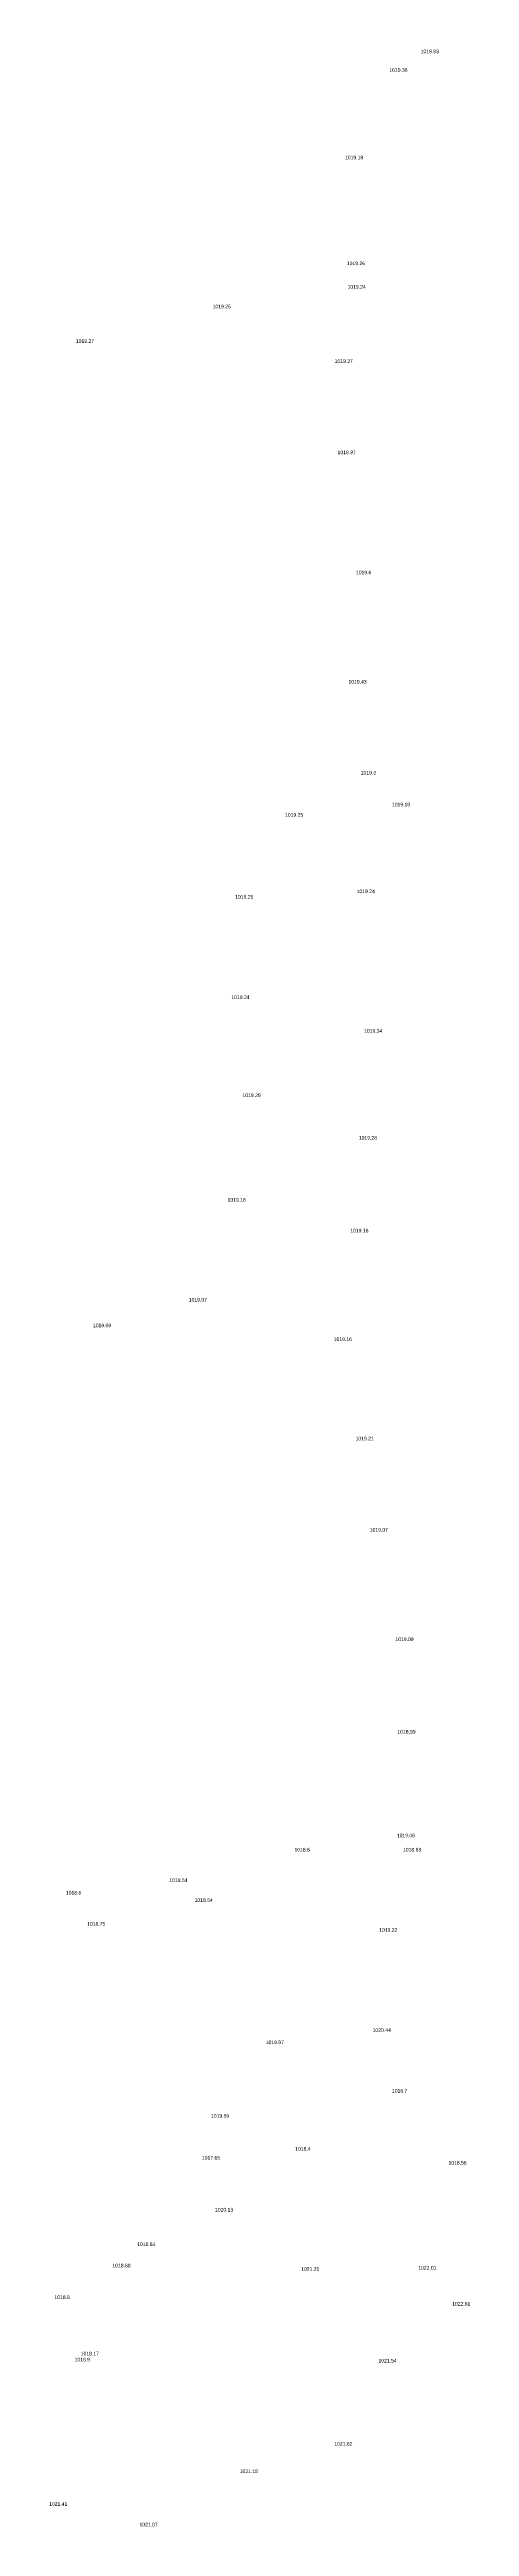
# Model space of a CAD drawing. Header units: inches. Extents: x 628884 to 629912, y 4519174 to 4520145.
# Drawn here: x 629014.2 to 629037.3, y 4519230.5 to 4519366.6 of the extents above; entities that cross this region are included whole.
import ezdxf

# ---------------------------------------------------------------- set-up
doc = ezdxf.new("R2010")
doc.units = ezdxf.units.IN
doc.header["$MEASUREMENT"] = 0

msp = doc.modelspace()

# ---------------------------------------------------------------- texts
for s, p in [('1018.93', (629034.61, 4519366.41, 1018.93)), ('1019.36', (629032.89, 4519365.39, 1019.36)), ('1019.18', (629030.45, 4519360.58, 1019.18)), ('1019.26', (629030.55, 4519354.76, 1019.26)), ('1019.24', (629030.59, 4519353.47, 1019.24)), ('1019.25', (629023.17, 4519352.39, 1019.25)), ('1019.27', (629015.65, 4519350.49, 1019.27)), ('1019.37', (629029.88, 4519349.39, 1019.37)), ('1019.37', (629030.04, 4519344.37, 1019.37)), ('1019.6', (629031.05, 4519337.77, 1019.6)), ('1019.43', (629030.64, 4519331.76, 1019.43)), ('1019.3', (629031.31, 4519326.76, 1019.3)), ('1019.18', (629033.03, 4519325.01, 1019.18)), ('1019.25', (629027.15, 4519324.44, 1019.25)), ('1019.25', (629024.41, 4519319.94, 1019.25)), ('1019.24', (629031.09, 4519320.24, 1019.24)), ('1019.34', (629024.2, 4519314.42, 1019.34)), ('1019.34', (629031.5, 4519312.57, 1019.34)), ('1019.29', (629024.81, 4519309.03, 1019.29)), ('1019.28', (629031.21, 4519306.69, 1019.28)), ('1019.18', (629023.99, 4519303.28, 1019.18)), ('1019.16', (629030.74, 4519301.59, 1019.16)), ('1019.07', (629021.86, 4519297.79, 1019.07)), ('1019.09', (629016.59, 4519296.38, 1019.09)), ('1019.16', (629029.83, 4519295.62, 1019.16)), ('1019.21', (629031.03, 4519290.16, 1019.21)), ('1019.07', (629031.81, 4519285.14, 1019.07)), ('1019.09', (629033.22, 4519279.13, 1019.09)), ('1018.99', (629033.33, 4519274.04, 1018.99)), ('1018.6', (629027.67, 4519267.56, 1018.6)), ('1019.06', (629033.3, 4519268.34, 1019.06)), ('1018.63', (629033.64, 4519267.56, 1018.63)), ('1018.6', (629015.1, 4519265.19, 1018.6)), ('1018.54', (629020.79, 4519265.88, 1018.54)), ('1018.54', (629022.18, 4519264.79, 1018.54)), ('1018.75', (629016.27, 4519263.48, 1018.75)), ('1019.22', (629032.33, 4519263.15, 1019.22)), ('1019.97', (629026.09, 4519256.97, 1019.97)), ('1020.44', (629031.97, 4519257.64, 1020.44)), ('1016.7', (629033.03, 4519254.31, 1016.7)), ('1019.56', (629023.08, 4519252.93, 1019.56)), ('1018.4', (629027.71, 4519251.12, 1018.4)), ('1017.65', (629022.58, 4519250.62, 1017.65)), ('1018.56', (629036.14, 4519250.35, 1018.56)), ('1020.13', (629023.3, 4519247.77, 1020.13)), ('1018.64', (629019.02, 4519245.87, 1018.64)), ('1018.88', (629017.66, 4519244.7, 1018.88)), ('1021.21', (629028.04, 4519244.51, 1021.21)), ('1022.01', (629034.48, 4519244.57, 1022.01)), ('1018.8', (629014.47, 4519242.96, 1018.8)), ('1022.61', (629036.34, 4519242.6, 1022.61)), ('1018.9', (629015.58, 4519239.53, 1018.9)), ('1018.17', (629015.92, 4519239.86, 1018.17)), ('1021.54', (629032.29, 4519239.47, 1021.54)), ('1021.82', (629029.86, 4519234.9, 1021.82)), ('1021.18', (629024.66, 4519233.39, 1021.18)), ('1021.41', (629014.18, 4519231.59, 1021.41)), ('1021.07', (629019.15, 4519230.46, 1021.07))]:
    msp.add_text(s, height=0.2).set_placement(p)

doc.saveas('drawing.dxf')
